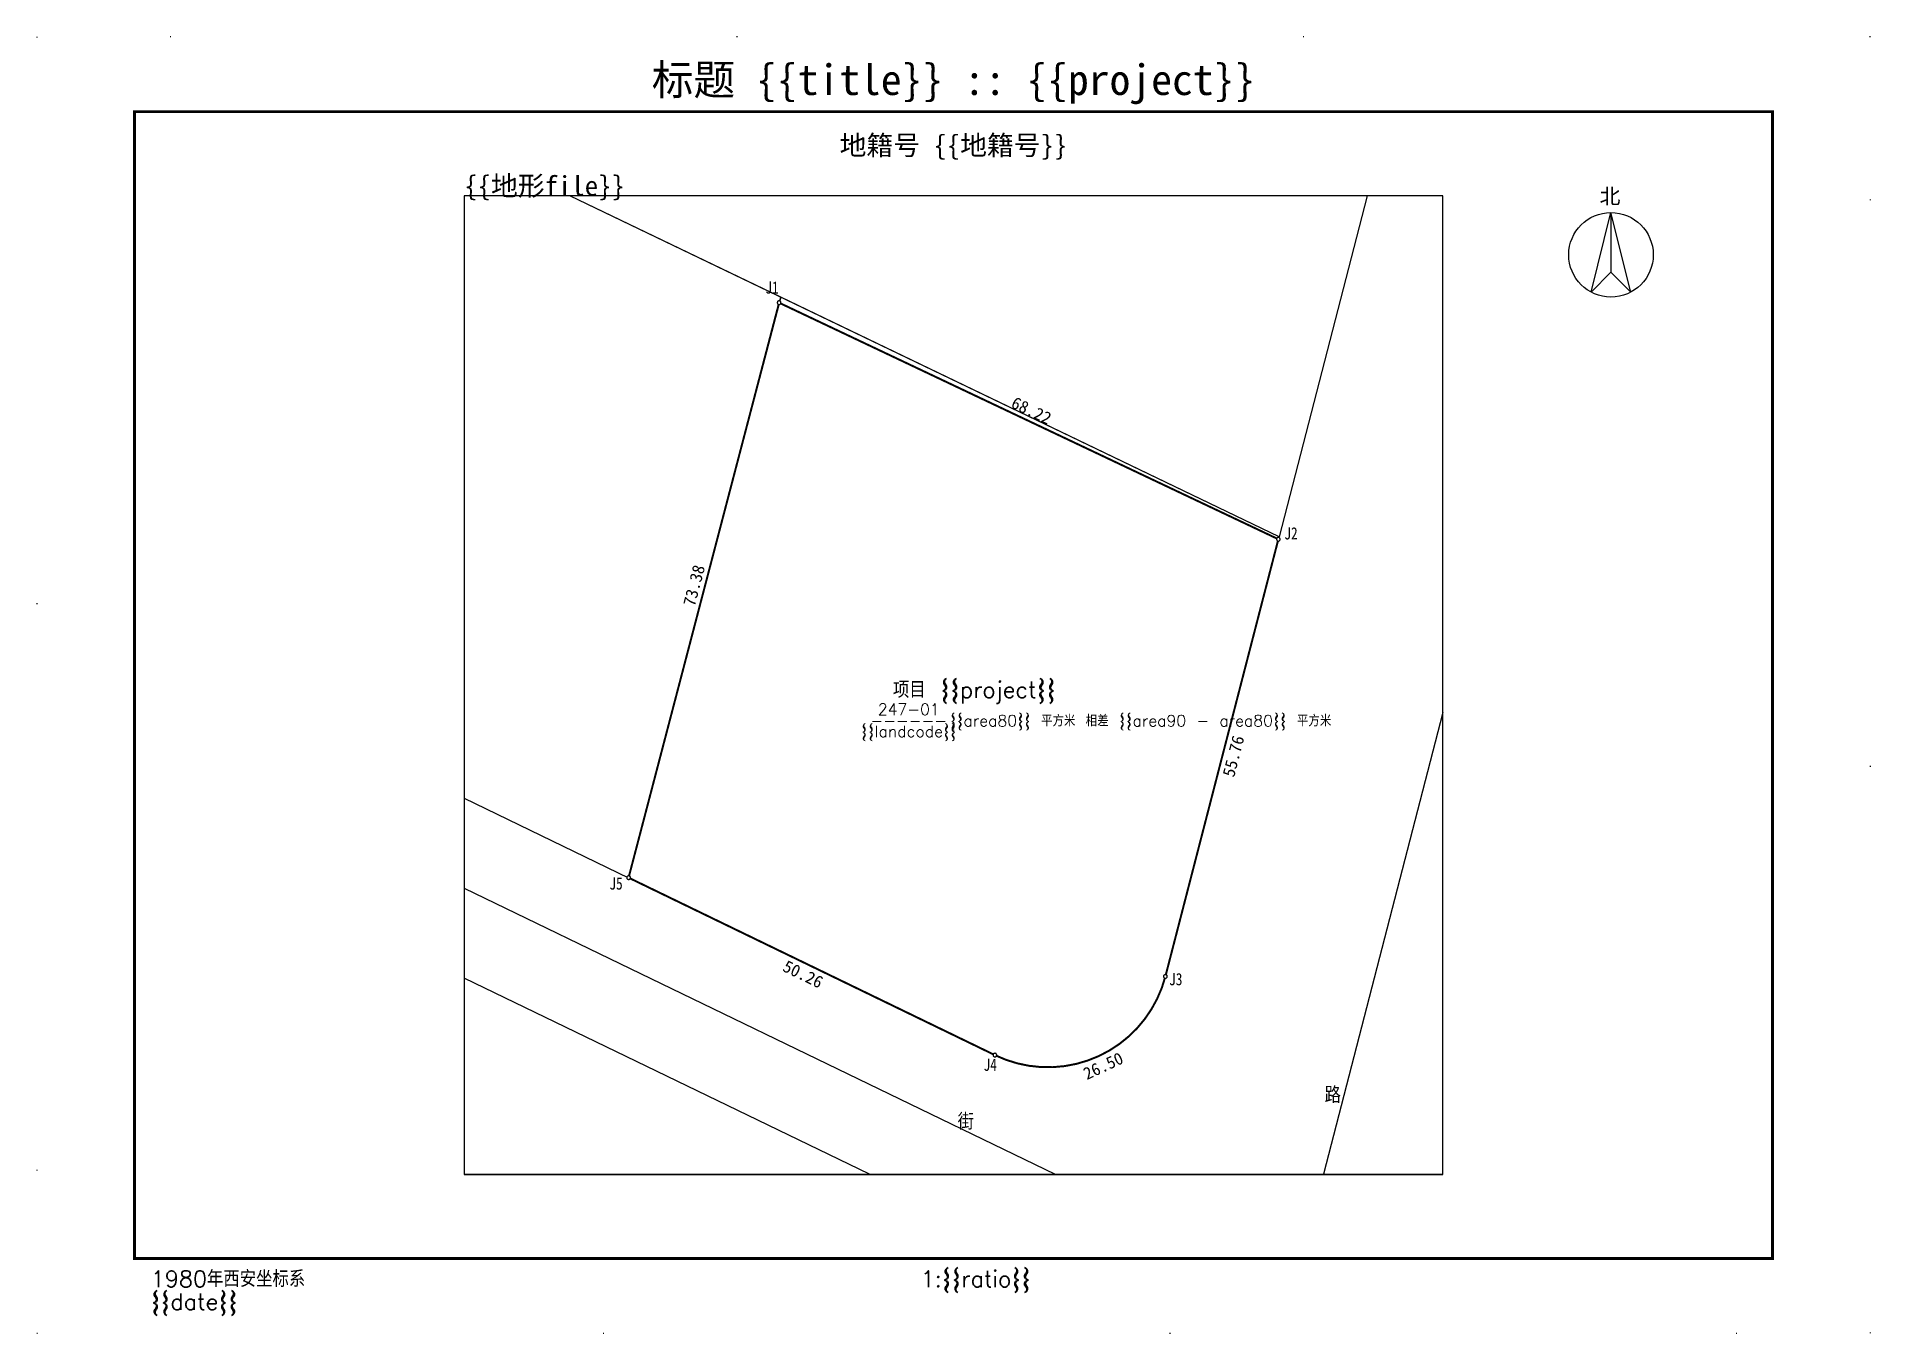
# Model space of a CAD drawing. Extents: x 1126655 to 1127345, y 4215862 to 4216253.
# Drawn here: x 1126655.2 to 1126881.6, y 4215985.3 to 4216145.4 of the extents above; entities that cross this region are included whole.
import ezdxf
from ezdxf.enums import TextEntityAlignment as Align

# ---------------------------------------------------------------- set-up
doc = ezdxf.new("R2010")
doc.units = 0
doc.header["$MEASUREMENT"] = 0
doc.linetypes.add('DOT', pattern=[6.35, 0, -6.35])
for name, color, linetype in [('border_inner', 252, 'Continuous'), ('border_main', 7, 'Continuous'), ('border_source', 7, 'Continuous'), ('dim_jzd_index', 6, 'Continuous'), ('dim_jzd_point', 6, 'Continuous'), ('dim_length', 5, 'Continuous'), ('gh', 7, 'Continuous'), ('print_region', 7, 'Continuous'), ('symbols', 4, 'Continuous'), ('宗地边界', 6, 'Continuous'), ('定桩书', 6, 'Continuous'), ('属性注记', 7, 'Continuous'), ('道路中心线', 3, 'X100'), ('道路名称', 150, 'Continuous')]:
    doc.layers.add(name, color=color, linetype=linetype)
doc.styles.get("Standard").update_dxf_attribs({"font": ''})
doc.styles.add('XDXT', font='txt.shx', dxfattribs={"bigfont": 'hztxt.shx'})
doc.styles.get('Standard').set_extended_font_data('SimSun')
doc.linetypes.add('X100', pattern='A,12,-1.5,[149,symbolx.shx,S=0.08,R=0,X=0,Y=0],-1.5', length=15)

msp = doc.modelspace()

# ---------------------------------------------------------------- texts
at = {"layer": 'dim_length'}
for s, rotation, p in [('68.22', 334.6591, (1126778.01, 4216099.29)), ('73.38', 75.3296, (1126736.34, 4216077.68)), ('55.76', 75.5063, (1126802.94, 4216056.6)), ('50.26', 334.1577, (1126749.81, 4216029.69)), ('26.50', 24.7708, (1126786.87, 4216018.37))]:
    msp.add_text(s, height=1.51, rotation=rotation, dxfattribs=at).set_placement(p, align=Align.MIDDLE_CENTER)
at = {"layer": 'symbols'}
msp.add_text('北', height=1.89, dxfattribs=at).set_placement((1126849.45, 4216124.79), align=Align.CENTER)
at = {"layer": '属性注记'}
msp.add_text('标题 {{title}} :: {{project}}', height=3.776, dxfattribs=at).set_placement((1126768.38, 4216138.24), align=Align.CENTER)
msp.add_text('地籍号 {{地籍号}}', height=2.4274, dxfattribs=at).set_placement((1126768.38, 4216131.94), align=Align.MIDDLE)
msp.add_text('{{地形file}}', height=2.427, dxfattribs=at).set_placement((1126707.97, 4216125.81))
at = {"layer": '属性注记', "style": 'XDXT'}
for s, height, p in [('项目 {{project}}', 2.0229, (1126770.98, 4216064.66)), ('247-01', 1.416, (1126762.86, 4216062.39)), ('{{landcode}}', 1.416, (1126762.86, 4216059.56)), ('------', 1.416, (1126762.86, 4216060.98))]:
    msp.add_text(s, height=height, dxfattribs=at).set_placement(p, align=Align.MIDDLE)
for s, height, p in [('{{area80}} 平方米 相差 {{area90 - area80}} 平方米', 1.416, (1126767.92, 4216060.27)), ('1980年西安坐标系', 2.023, (1126669.26, 4215991.05)), ('1:{{ratio}}', 2.0229, (1126764.34, 4215991.05)), ('{{date}}', 2.023, (1126669.26, 4215988.22))]:
    msp.add_text(s, height=height, dxfattribs=at).set_placement(p)
at = {"layer": '道路名称', "linetype": 'Continuous', "style": 'XDXT'}
for s, p in [('路', (1126815.22, 4216014.89)), ('街', (1126769.9, 4216011.59))]:
    msp.add_text(s, height=2, dxfattribs=at).set_placement(p, align=Align.MIDDLE)

# ---------------------------------------------------------------- blocks, each defined once
blk = doc.blocks.new('gh')
at = {"layer": 'border_inner', "color": 8}
blk.add_lwpolyline([(560198.75, 4322973.17), (560319.58, 4322973.17), (560319.58, 4323094), (560198.75, 4323094)], close=True, dxfattribs=at)
at = {"layer": '定桩书', "color": 8, "linetype": 'Continuous'}
for points in [[(560198.75, 4323019.62), (560219.05, 4323009.79), (560237.86, 4323081.45), (560211.78, 4323094)], [(560310.25, 4323094), (560299.36, 4323051.86), (560211.78, 4323094)], [(560248.78, 4322973.17), (560198.75, 4322997.4)]]:
    blk.add_lwpolyline(points, dxfattribs=at)
blk.add_lwpolyline([(560299.36, 4323051.86), (560237.86, 4323081.45), (560219.05, 4323009.79), (560264.28, 4322987.88, 0.473496), (560285.34, 4322997.63)], format="xyb", close=True, dxfattribs=at)
at = {"layer": '道路中心线', "color": 8, "linetype": 'X100', "flags": 128}
for points in [[(560319.58, 4323030.2), (560304.84, 4322973.17)], [(560198.75, 4323008.51), (560271.72, 4322973.17)]]:
    blk.add_lwpolyline(points, dxfattribs=at)

# ---------------------------------------------------------------- linework, layer by layer
at = {"layer": 'symbols'}
msp.add_lwpolyline([(1126849.57, 4216116.37), (1126852.02, 4216113.91), (1126849.57, 4216123.73), (1126849.57, 4216116.37), (1126847.11, 4216113.91), (1126849.57, 4216123.73)], dxfattribs=at)
msp.add_circle((1126849.57, 4216118.51), 5.22, dxfattribs=at)
at = {"layer": '宗地边界', "color": 7, "const_width": 0.245}
msp.add_lwpolyline([(1126746.85, 4216112.59), (1126808.5, 4216083.39), (1126794.55, 4216029.41, -0.472935), (1126773.5, 4216019.69), (1126728.26, 4216041.6)], format="xyb", close=True, dxfattribs=at)

# ---------------------------------------------------------------- block references
at = {"layer": 'gh'}
msp.add_blockref('gh', (566509.22, -106968.19), dxfattribs=at)

msp.set_redraw_order([(e.dxf.handle, doc.entitydb.next_handle()) for e in msp.query("TEXT MTEXT ATTDEF DIMENSION ARC_DIMENSION")])  # texts and dimensions are drawn at this point

# ---------------------------------------------------------------- next in the draw order: wipeouts: each hides what was drawn before it
for points in [[(1126746.82, 4216112.82), (1126746.78, 4216112.81), (1126746.74, 4216112.79), (1126746.7, 4216112.77), (1126746.67, 4216112.73), (1126746.65, 4216112.7), (1126746.63, 4216112.66), (1126746.62, 4216112.61), (1126746.62, 4216112.57), (1126746.63, 4216112.52), (1126746.65, 4216112.48), (1126746.67, 4216112.45), (1126746.7, 4216112.42), (1126746.74, 4216112.39), (1126746.78, 4216112.37), (1126746.82, 4216112.37), (1126746.87, 4216112.37), (1126746.91, 4216112.37), (1126746.95, 4216112.39), (1126746.99, 4216112.42), (1126747.02, 4216112.45), (1126747.05, 4216112.48), (1126747.06, 4216112.52), (1126747.07, 4216112.57), (1126747.07, 4216112.61), (1126747.06, 4216112.66), (1126747.05, 4216112.7), (1126747.02, 4216112.73), (1126746.99, 4216112.77), (1126746.95, 4216112.79), (1126746.91, 4216112.81), (1126746.87, 4216112.82)], [(1126808.48, 4216083.62), (1126808.44, 4216083.61), (1126808.4, 4216083.59), (1126808.36, 4216083.57), (1126808.33, 4216083.54), (1126808.3, 4216083.5), (1126808.29, 4216083.46), (1126808.28, 4216083.41), (1126808.28, 4216083.37), (1126808.29, 4216083.33), (1126808.3, 4216083.28), (1126808.33, 4216083.25), (1126808.36, 4216083.22), (1126808.4, 4216083.19), (1126808.44, 4216083.17), (1126808.48, 4216083.17), (1126808.53, 4216083.17), (1126808.57, 4216083.17), (1126808.61, 4216083.19), (1126808.65, 4216083.22), (1126808.68, 4216083.25), (1126808.7, 4216083.28), (1126808.72, 4216083.33), (1126808.73, 4216083.37), (1126808.73, 4216083.41), (1126808.72, 4216083.46), (1126808.7, 4216083.5), (1126808.68, 4216083.54), (1126808.65, 4216083.57), (1126808.61, 4216083.59), (1126808.57, 4216083.61), (1126808.53, 4216083.62)], [(1126728.24, 4216041.82), (1126728.2, 4216041.82), (1126728.16, 4216041.8), (1126728.12, 4216041.77), (1126728.09, 4216041.74), (1126728.06, 4216041.71), (1126728.05, 4216041.66), (1126728.04, 4216041.62), (1126728.04, 4216041.58), (1126728.05, 4216041.53), (1126728.06, 4216041.49), (1126728.09, 4216041.46), (1126728.12, 4216041.42), (1126728.16, 4216041.4), (1126728.2, 4216041.38), (1126728.24, 4216041.37), (1126728.28, 4216041.37), (1126728.33, 4216041.38), (1126728.37, 4216041.4), (1126728.41, 4216041.42), (1126728.44, 4216041.46), (1126728.46, 4216041.49), (1126728.48, 4216041.53), (1126728.49, 4216041.58), (1126728.49, 4216041.62), (1126728.48, 4216041.66), (1126728.46, 4216041.71), (1126728.44, 4216041.74), (1126728.41, 4216041.77), (1126728.37, 4216041.8), (1126728.33, 4216041.82), (1126728.28, 4216041.82)], [(1126794.53, 4216029.63), (1126794.48, 4216029.62), (1126794.44, 4216029.61), (1126794.41, 4216029.58), (1126794.37, 4216029.55), (1126794.35, 4216029.51), (1126794.33, 4216029.47), (1126794.32, 4216029.43), (1126794.32, 4216029.38), (1126794.33, 4216029.34), (1126794.35, 4216029.3), (1126794.37, 4216029.26), (1126794.41, 4216029.23), (1126794.44, 4216029.21), (1126794.48, 4216029.19), (1126794.53, 4216029.18), (1126794.57, 4216029.18), (1126794.61, 4216029.19), (1126794.66, 4216029.21), (1126794.69, 4216029.23), (1126794.72, 4216029.26), (1126794.75, 4216029.3), (1126794.77, 4216029.34), (1126794.77, 4216029.38), (1126794.77, 4216029.43), (1126794.77, 4216029.47), (1126794.75, 4216029.51), (1126794.72, 4216029.55), (1126794.69, 4216029.58), (1126794.66, 4216029.61), (1126794.61, 4216029.62), (1126794.57, 4216029.63)], [(1126773.47, 4216019.92), (1126773.43, 4216019.91), (1126773.39, 4216019.89), (1126773.35, 4216019.87), (1126773.32, 4216019.84), (1126773.3, 4216019.8), (1126773.28, 4216019.76), (1126773.27, 4216019.71), (1126773.27, 4216019.67), (1126773.28, 4216019.63), (1126773.3, 4216019.58), (1126773.32, 4216019.55), (1126773.35, 4216019.52), (1126773.39, 4216019.49), (1126773.43, 4216019.47), (1126773.47, 4216019.47), (1126773.52, 4216019.47), (1126773.56, 4216019.47), (1126773.6, 4216019.49), (1126773.64, 4216019.52), (1126773.67, 4216019.55), (1126773.69, 4216019.58), (1126773.71, 4216019.63), (1126773.72, 4216019.67), (1126773.72, 4216019.71), (1126773.71, 4216019.76), (1126773.69, 4216019.8), (1126773.67, 4216019.84), (1126773.64, 4216019.87), (1126773.6, 4216019.89), (1126773.56, 4216019.91), (1126773.52, 4216019.92)]]:
    msp.add_wipeout(points).dxf.layer = 'dim_jzd_point'

# ---------------------------------------------------------------- next in the draw order: linework, layer by layer
at = {"layer": 'border_main', "const_width": 0.354}
msp.add_lwpolyline([(1126667.24, 4215994.59), (1126869.53, 4215994.59), (1126869.53, 4216136.19), (1126667.24, 4216136.19)], close=True, dxfattribs=at)
at = {"layer": 'border_source', "color": 1}
msp.add_lwpolyline([(1126707.97, 4216004.97), (1126828.8, 4216004.97), (1126828.8, 4216125.81), (1126707.97, 4216125.81)], close=True, dxfattribs=at)
at = {"layer": 'dim_jzd_point'}
for points in [[(1126746.82, 4216112.82), (1126746.78, 4216112.81), (1126746.74, 4216112.79), (1126746.7, 4216112.77), (1126746.67, 4216112.73), (1126746.65, 4216112.7), (1126746.63, 4216112.66), (1126746.62, 4216112.61), (1126746.62, 4216112.57), (1126746.63, 4216112.52), (1126746.65, 4216112.48), (1126746.67, 4216112.45), (1126746.7, 4216112.42), (1126746.74, 4216112.39), (1126746.78, 4216112.37), (1126746.82, 4216112.37), (1126746.87, 4216112.37), (1126746.91, 4216112.37), (1126746.95, 4216112.39), (1126746.99, 4216112.42), (1126747.02, 4216112.45), (1126747.05, 4216112.48), (1126747.06, 4216112.52), (1126747.07, 4216112.57), (1126747.07, 4216112.61), (1126747.06, 4216112.66), (1126747.05, 4216112.7), (1126747.02, 4216112.73), (1126746.99, 4216112.77), (1126746.95, 4216112.79), (1126746.91, 4216112.81), (1126746.87, 4216112.82)], [(1126808.48, 4216083.62), (1126808.44, 4216083.61), (1126808.4, 4216083.59), (1126808.36, 4216083.57), (1126808.33, 4216083.54), (1126808.3, 4216083.5), (1126808.29, 4216083.46), (1126808.28, 4216083.41), (1126808.28, 4216083.37), (1126808.29, 4216083.33), (1126808.3, 4216083.28), (1126808.33, 4216083.25), (1126808.36, 4216083.22), (1126808.4, 4216083.19), (1126808.44, 4216083.17), (1126808.48, 4216083.17), (1126808.53, 4216083.17), (1126808.57, 4216083.17), (1126808.61, 4216083.19), (1126808.65, 4216083.22), (1126808.68, 4216083.25), (1126808.7, 4216083.28), (1126808.72, 4216083.33), (1126808.73, 4216083.37), (1126808.73, 4216083.41), (1126808.72, 4216083.46), (1126808.7, 4216083.5), (1126808.68, 4216083.54), (1126808.65, 4216083.57), (1126808.61, 4216083.59), (1126808.57, 4216083.61), (1126808.53, 4216083.62)], [(1126728.24, 4216041.82), (1126728.2, 4216041.82), (1126728.16, 4216041.8), (1126728.12, 4216041.77), (1126728.09, 4216041.74), (1126728.06, 4216041.71), (1126728.05, 4216041.66), (1126728.04, 4216041.62), (1126728.04, 4216041.58), (1126728.05, 4216041.53), (1126728.06, 4216041.49), (1126728.09, 4216041.46), (1126728.12, 4216041.42), (1126728.16, 4216041.4), (1126728.2, 4216041.38), (1126728.24, 4216041.37), (1126728.28, 4216041.37), (1126728.33, 4216041.38), (1126728.37, 4216041.4), (1126728.41, 4216041.42), (1126728.44, 4216041.46), (1126728.46, 4216041.49), (1126728.48, 4216041.53), (1126728.49, 4216041.58), (1126728.49, 4216041.62), (1126728.48, 4216041.66), (1126728.46, 4216041.71), (1126728.44, 4216041.74), (1126728.41, 4216041.77), (1126728.37, 4216041.8), (1126728.33, 4216041.82), (1126728.28, 4216041.82)], [(1126794.53, 4216029.63), (1126794.48, 4216029.62), (1126794.44, 4216029.61), (1126794.41, 4216029.58), (1126794.37, 4216029.55), (1126794.35, 4216029.51), (1126794.33, 4216029.47), (1126794.32, 4216029.43), (1126794.32, 4216029.38), (1126794.33, 4216029.34), (1126794.35, 4216029.3), (1126794.37, 4216029.26), (1126794.41, 4216029.23), (1126794.44, 4216029.21), (1126794.48, 4216029.19), (1126794.53, 4216029.18), (1126794.57, 4216029.18), (1126794.61, 4216029.19), (1126794.66, 4216029.21), (1126794.69, 4216029.23), (1126794.72, 4216029.26), (1126794.75, 4216029.3), (1126794.77, 4216029.34), (1126794.77, 4216029.38), (1126794.77, 4216029.43), (1126794.77, 4216029.47), (1126794.75, 4216029.51), (1126794.72, 4216029.55), (1126794.69, 4216029.58), (1126794.66, 4216029.61), (1126794.61, 4216029.62), (1126794.57, 4216029.63)], [(1126773.47, 4216019.92), (1126773.43, 4216019.91), (1126773.39, 4216019.89), (1126773.35, 4216019.87), (1126773.32, 4216019.84), (1126773.3, 4216019.8), (1126773.28, 4216019.76), (1126773.27, 4216019.71), (1126773.27, 4216019.67), (1126773.28, 4216019.63), (1126773.3, 4216019.58), (1126773.32, 4216019.55), (1126773.35, 4216019.52), (1126773.39, 4216019.49), (1126773.43, 4216019.47), (1126773.47, 4216019.47), (1126773.52, 4216019.47), (1126773.56, 4216019.47), (1126773.6, 4216019.49), (1126773.64, 4216019.52), (1126773.67, 4216019.55), (1126773.69, 4216019.58), (1126773.71, 4216019.63), (1126773.72, 4216019.67), (1126773.72, 4216019.71), (1126773.71, 4216019.76), (1126773.69, 4216019.8), (1126773.67, 4216019.84), (1126773.64, 4216019.87), (1126773.6, 4216019.89), (1126773.56, 4216019.91), (1126773.52, 4216019.92)]]:
    msp.add_lwpolyline(points, close=True, dxfattribs=at)
at = {"layer": 'print_region', "linetype": 'DOT', "ltscale": 11}
msp.add_lwpolyline([(1126655.17, 4215985.34), (1126881.6, 4215985.34), (1126881.6, 4216145.44), (1126655.17, 4216145.44)], close=True, dxfattribs=at)

# ---------------------------------------------------------------- next in the draw order: texts
at = {"layer": 'dim_jzd_index', "width": 0.8}
for s, p in [('J1', (1126745.97, 4216114.47)), ('J2', (1126810.06, 4216084.12)), ('J5', (1126726.71, 4216040.88)), ('J3', (1126795.83, 4216029.07)), ('J4', (1126772.92, 4216018.5))]:
    msp.add_text(s, height=1.51, dxfattribs=at).set_placement(p, align=Align.MIDDLE_CENTER)

doc.saveas('drawing.dxf')
